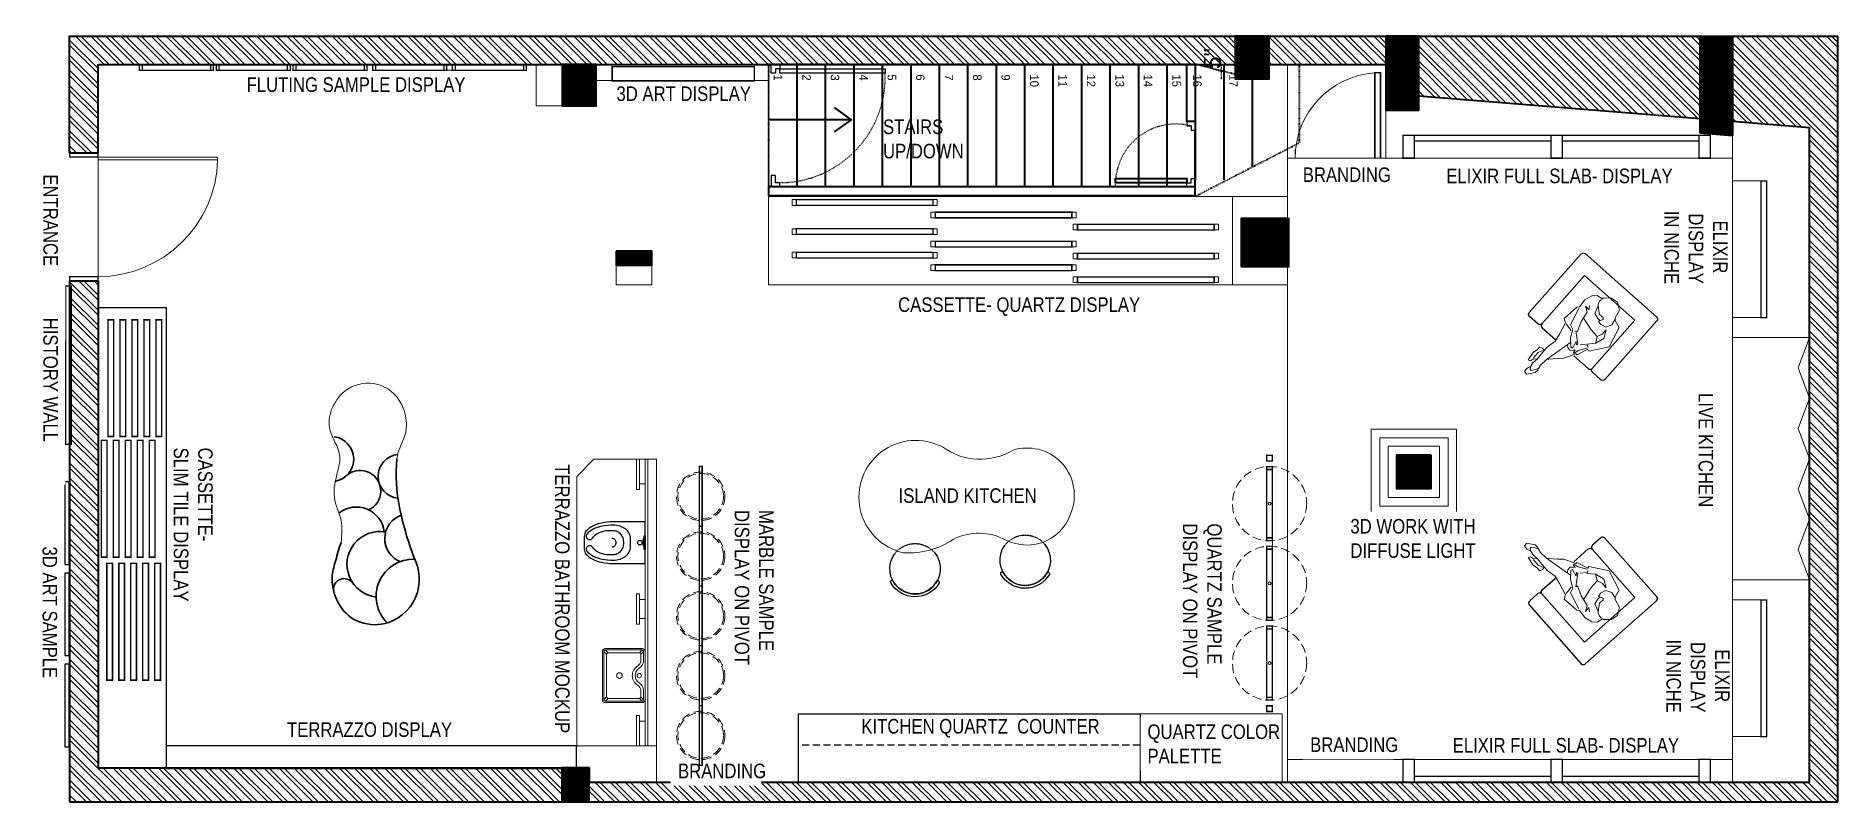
# Model space of a CAD drawing. Header units: inches. Extents: x -109431 to 29005, y -34715 to -1756.
# Drawn here: x -54620 to -53987, y -12996 to -12727 of the extents above; entities that cross this region are included whole.
import ezdxf

# ---------------------------------------------------------------- set-up
doc = ezdxf.new("R2010")
doc.units = ezdxf.units.IN
doc.header["$LTSCALE"] = 0.05
doc.header["$MEASUREMENT"] = 0
doc.header["$PDMODE"] = 3
doc.header["$PDSIZE"] = -4
for name, pattern in [('A2-XREF-115_FURN$0$HIDDEN', [0.375, 0.25, -0.125]), ('ACAD_ISO03W100', [30, 12, -18]), ('DASHED2', [0.375, 0.25, -0.125])]:
    doc.linetypes.add(name, pattern=pattern)
doc.layers.get('Defpoints').update_dxf_attribs({"linetype": 'DASHED2'})
for name, color, linetype, lineweight in [('A-PEOPLE', 12, 'Continuous', 20), ('FURNITURE', 1, 'Continuous', 18), ('hatch', 7, 'Continuous', 25), ('WALL', 7, 'Continuous', 35)]:
    doc.layers.add(name, color=color, linetype=linetype, lineweight=lineweight)
for name, color, linetype in [('Column', 6, 'Continuous'), ('Dim', 4, 'Continuous'), ('Door', 3, 'Continuous'), ('Furniture text & dimension', 7, 'Continuous'), ('T-furniture', 7, 'Continuous'), ('text', 4, 'Continuous')]:
    doc.layers.add(name, color=color, linetype=linetype)
doc.styles.add('4MMOF3-8', font='ARIALN.TTF', dxfattribs={"height": 5.12})
doc.styles.get("Standard").update_dxf_attribs({"font": 'stylu.ttf', "height": 6})
doc.dimstyles.new('STANDARD$0', dxfattribs={"dimscale": 0, "dimtxt": 4, "dimasz": 0.5, "dimexe": 0, "dimexo": 0, "dimgap": 0, "dimtad": 0, "dimzin": 0, "dimdsep": 46, "dimlunit": 4, "dimtxsty": 'Standard', "dimblk": 'ARCHTICK', "dimcen": 0.09375, "dimclrd": 256, "dimclre": 8, "dimclrt": 7, "dimadec": 0, "dimazin": 0, "dimtfac": 1, "dimtofl": 0, "dimtmove": 1, "dimatfit": 3, "dimldrblk": 'OBLIQUE', "dimfxl": 0.1875, "dimtolj": 1, "dimtzin": 0, "dimlwd": -1, "dimlwe": -1, "dimarcsym": 0})
pattern_1 = [(315, (-50218.136, 71535.8316), (2.65165043, 2.65165043), []), (315, (-50218.136, 71534.064), (2.65165043, 2.65165043), [])]
pattern_2 = [(315, (234.52663, -768.58549), (0.08838834765, 0.08838834765), [])]
pattern_3 = [(315, (-50218.13581, 71535.8316), (0.08838834765, 0.08838834765), [])]

msp = doc.modelspace()

# ---------------------------------------------------------------- texts
at = {"layer": 'Dim', "ltscale": 0.25, "char_height": 3, "attachment_point": 1, "rotation": 270}
for s, insert in [('1 ', (-54358.28638, -12740.91374)), ('2 ', (-54348.28638, -12740.91374)), ('3 ', (-54338.28638, -12740.91374)), ('4 ', (-54328.23035, -12740.91374)), ('5 ', (-54318.28638, -12740.91374)), ('6 ', (-54308.28638, -12740.91374)), ('7 ', (-54298.28638, -12740.91374)), ('8 ', (-54288.28638, -12740.91374)), ('9 ', (-54278.28638, -12740.91374)), ('10 ', (-54268.23035, -12740.91374)), ('11 ', (-54258.28638, -12740.91374)), ('12 ', (-54248.28638, -12740.91374)), ('13 ', (-54238.23035, -12740.91374)), ('14 ', (-54228.28638, -12740.91374)), ('15', (-54218.28638, -12740.91374)), ('16', (-54210.99769, -12740.91374)), ('17 ', (-54198.28638, -12740.91374))]:
    msp.add_mtext_dynamic_manual_height_columns(s, width=44, gutter_width=1, heights=[0], dxfattribs=dict(at, insert=insert))
at = {"layer": 'text', "ltscale": 50, "char_height": 5.12, "attachment_point": 4, "style": '4MMOF3-8'}
for s, insert in [('FLUTING SAMPLE DISPLAY', (-54546.51626, -12744.5594)), ('ELIXIR FULL SLAB- DISPLAY', (-54125.00489, -12776.62934)), ('CASSETTE- QUARTZ DISPLAY', (-54317.60322, -12822.50917)), ('ELIXIR FULL SLAB- DISPLAY', (-54122.75957, -12976.60567))]:
    msp.add_mtext_dynamic_manual_height_columns(s, width=127.679357, gutter_width=15.396, heights=[0], dxfattribs=dict(at, insert=insert))
for s, insert, width in [('3D ART DISPLAY', (-54416.55665, -12747.73379), 66.2810962), ('STAIRS\\PUP/DOWN', (-54322.90496, -12763.63159), 66.2810962), ('TERRAZZO DISPLAY', (-54532.32112, -12971.07624), 66.2810962), ('KITCHEN QUARTZ  COUNTER ', (-54330.51625, -12970.58861), 96.6573193)]:
    msp.add_mtext(s, dxfattribs=dict(at, insert=insert, width=width))
at = {"layer": 'text', "ltscale": 50, "char_height": 5.12, "attachment_point": 4, "rotation": 270, "style": '4MMOF3-8'}
for s, insert, width in [('\\pi43.54286;ELIXIR\\P\\pi39.38155; DISPLAY \\P\\pi40.12894;IN NICHE', (-54037.32413, -12748.71339), 105.1209635), ('LIVE KITCHEN', (-54033.85194, -12852.8702), 105.1209635), ('TERRAZZO BATHROOM MOCKUP', (-54435.62262, -12877.84204), 103.7020243), ('MARBLE SAMPLE\\PDISPLAY ON PIVOT', (-54368.21606, -12893.93228), 105.1209635), ('QUARTZ SAMPLE\\PDISPLAY ON PIVOT', (-54210.75651, -12898.63126), 105.1209635), ('3D ART SAMPLE', (-54615.67396, -12906.73669), 72.3298546), ('\\pi43.54286;ELIXIR\\P\\pi39.38155; DISPLAY \\P\\pi40.12894;IN NICHE', (-54036.61113, -12899.30226), 105.1209635)]:
    msp.add_mtext(s, dxfattribs=dict(at, insert=insert, width=width))
at = {"layer": 'text', "ltscale": 50, "insert": (-54565.30498, -12872.01553), "char_height": 5.12, "attachment_point": 4, "rotation": 270, "style": '4MMOF3-8'}
msp.add_mtext_dynamic_manual_height_columns('CASSETTE- \\PSLIM TILE DISPLAY', width=127.679357, gutter_width=15.396, heights=[0], dxfattribs=at)

# ---------------------------------------------------------------- blocks, each defined once
blk = doc.blocks.new('_ArchTick')
at = {"color": 0, "const_width": 0.15}
blk.add_lwpolyline([(-0.5, -0.5), (0.5, 0.5)], dxfattribs=at)
blk = doc.blocks.new('*D280')
at = {"layer": 'Defpoints', "color": 0, "ltscale": 0.25, "transparency": 16777216}
for p in [(-54203.99, -12737.47), (-54199.19, -12737.47), (-54199.19, -12742.47)]:
    blk.add_point(p, dxfattribs=at)
at = {"layer": 'Dim', "color": 8, "linetype": 'ACAD_ISO03W100', "ltscale": 0.25, "transparency": 16777216}
for p, q in [((-54203.81, -12737.47), (-54203.99, -12737.47)), ((-54203.81, -12742.47), (-54203.99, -12742.47))]:
    blk.add_line(p, q, dxfattribs=at)
at = {"layer": 'Dim', "linetype": 'ACAD_ISO03W100', "ltscale": 0.25, "transparency": 16777216}
for p, q in [((-54203.99, -12742.47), (-54203.99, -12737.47)), ((-54203.99, -12739.97), (-54207.12, -12739.03))]:
    blk.add_line(p, q, dxfattribs=at)
at = {"layer": 'Dim', "ltscale": 0.25, "transparency": 16777216, "xscale": 0.5, "yscale": 0.5, "zscale": 0.5}
for p, rotation in [((-54203.99, -12737.47), 90), ((-54203.99, -12742.47), 270)]:
    blk.add_blockref('_ArchTick', p, dxfattribs=dict(at, rotation=rotation))
at = {"layer": 'Dim', "color": 7, "ltscale": 0.25, "transparency": 16777216, "insert": (-54207.12, -12735.42), "char_height": 6, "attachment_point": 5, "rotation": 90}
blk.add_mtext('\\A1;5"', dxfattribs=at)
blk = doc.blocks.new('_OBLIQUE')
at = {"color": 0, "linetype": 'ByBlock'}
blk.add_line((-0.5, -0.5), (0.5, 0.5), dxfattribs=at)
blk = doc.blocks.new('HINDWARE VASCA BASIN')
at = {"ltscale": 10}
for points in [[(-8.5, -15), (8.5, -15, 0.414214), (9.5, -14), (9.5, -1, 0.414214), (8.5, 0), (-8.5, 0, 0.414214), (-9.5, -1), (-9.5, -14, 0.414214)], [(5.11, -0.5), (8.5, -0.5, -0.414214), (9, -1), (9, -14, -0.414214), (8.5, -14.5), (-8.5, -14.5, -0.414214), (-9, -14), (-9, -1, -0.414214), (-8.5, -0.5), (-5.11, -0.5, -0.233404), (-2.57, -2.05, 0.262849), (0, -3.5, 0.262849), (2.57, -2.05, -0.233404)]]:
    blk.add_lwpolyline(points, format="xyb", close=True, dxfattribs=at)
at = {"color": 9, "ltscale": 10}
for points in [[(-9, -1), (-8, -2)], [(-8.5, -0.5), (-7.5, -1.5)], [(8.5, -0.5), (7.5, -1.5)], [(9, -1), (8, -2)], [(-9, -14), (-8, -13)], [(-8.5, -14.5), (-7.5, -13.5)], [(8.5, -14.5), (7.5, -13.5)], [(9, -14), (8, -13)]]:
    blk.add_lwpolyline(points, dxfattribs=at)
blk.add_lwpolyline([(5.15, -1.5), (7.5, -1.5, -0.414214), (8, -2), (8, -13, -0.414214), (7.5, -13.5), (-7.5, -13.5, -0.414214), (-8, -13), (-8, -2, -0.414214), (-7.5, -1.5), (-5.15, -1.5, -0.227834), (-3.42, -2.58, 0.262027), (0, -4.5, 0.262027), (3.42, -2.58, -0.227834)], format="xyb", close=True, dxfattribs=at)
at = {"ltscale": 10}
for centre, radius in [((0, -2.05), 0.75), ((0, -9), 1)]:
    blk.add_circle(centre, radius, dxfattribs=at)
blk = doc.blocks.new('A$C26633AF0')
at = {"layer": 'T-furniture', "color": 11}
blk.add_lwpolyline([(0, 10.5, 0.049648), (0.42, 6.25, 0.06346), (1.49, 3.08, 0.103485), (3.38, 0.63, 0.178458), (5.1, 0), (9.9, 0, 0.178458), (11.62, 0.63, 0.103485), (13.51, 3.08, 0.06346), (14.58, 6.25, 0.049648), (15, 10.5), (15, 22), (0, 22)], format="xyb", close=True, dxfattribs=at)
at = {"layer": 'T-furniture', "color": 1, "ltscale": 2}
for points in [[(5.08, 21.72), (5.08, 22), (9.92, 22), (9.92, 21.72)], [(6.09, 21.44), (6.09, 21.71), (8.68, 21.71), (8.68, 21.44)]]:
    blk.add_lwpolyline(points, close=True, dxfattribs=at)
at = {"layer": 'T-furniture', "color": 1}
blk.add_lwpolyline([(10.58, 0.94, 0.103485), (12.37, 3.25, 0.06346), (13.41, 6.33, 0.049648), (13.82, 10.5, 0.075858), (13.45, 12.95, 0.086069), (12.45, 14.9, 0.105985), (10.85, 16.27, 0.126201), (9.13, 16.72), (5.87, 16.72, 0.126201), (4.15, 16.27, 0.105985), (2.55, 14.9, 0.086069), (1.55, 12.95, 0.075858), (1.18, 10.5, 0.049648), (1.59, 6.33, 0.06346), (2.63, 3.25, 0.103485), (4.42, 0.94, 0.097511), (4.88, 0.75, 0.09808), (5.38, 0.75, 0.098895), (5.84, 0.93, 0.099479), (6.19, 1.28, 0.099479), (6.37, 1.73, 0.098895), (6.37, 2.23, 0.09808), (6.18, 2.69, 0.097511), (5.83, 3.04, -0.102445), (4.35, 4.55, -0.077884), (3.41, 6.69, -0.065096), (3.05, 9.46, -0.024284), (3.1, 10.5, -0.115331), (3.42, 11.88, -0.103946), (4.39, 13.11, -0.091071), (5.78, 13.9, -0.083675), (7.5, 14.19, -0.083675), (9.22, 13.9, -0.091071), (10.61, 13.11, -0.103946), (11.58, 11.88, -0.115331), (11.9, 10.5, -0.024284), (11.95, 9.46, -0.065096), (11.59, 6.69, -0.077884), (10.65, 4.55, -0.102445), (9.17, 3.04, 0.097511), (8.82, 2.69, 0.09808), (8.63, 2.23, 0.098895), (8.63, 1.73, 0.099479), (8.81, 1.28, 0.099479), (9.16, 0.93, 0.098895), (9.62, 0.75, 0.09808), (10.12, 0.75, 0.097511)], format="xyb", close=True, dxfattribs=at)
blk.add_lwpolyline([(5.87, 10.04, -0.111064), (5.99, 10.58, -0.102841), (6.35, 11.05, -0.093011), (6.87, 11.35, -0.087082), (7.5, 11.47, -0.087082), (8.13, 11.35, -0.093011), (8.65, 11.05, -0.102841), (9.01, 10.58, -0.111064), (9.13, 10.04, -0.111064)], format="xyb", dxfattribs=at)
blk.add_circle((7.5, 20.12), 0.816, dxfattribs=at)
at = {"layer": 'T-furniture', "color": 1, "ltscale": 2}
blk.add_arc((7.39, 24.57), 3.39, 247.52123, 292.47877, dxfattribs=at)
blk = doc.blocks.new('A$7E7C19E2B201E1')
at = {"color": 11}
blk.add_lwpolyline([(-219, -370, 0.428876), (-236, -397, 0.57735), (245, -381, 0.536088), (227, -355, -0.615882)], format="xyb", close=True, dxfattribs=at)
at = {"color": 6}
blk.add_arc((0, -250), 250, 142.6792, 37.3208, dxfattribs=at)
at = {"color": 1, "linetype": 'ACAD_ISO03W100', "ltscale": 3}
blk.add_arc((0, -250), 250, 37.3028, 142.6972, dxfattribs=at)
blk = doc.blocks.new('A$C9f012d1b')
at = {"layer": 'A-PEOPLE', "color": 1, "lineweight": 0}
blk.add_lwpolyline([(736, 178), (755, 204), (786, 212), (795, 233), (715, 244), (669, 233), (639, 235), (631, 208), (637, 180), (597, 183), (509, 162), (437, 176), (326, 204), (305, 239), (156, 220), (137, 204), (59, 210), (-10, 187), (-44, 153), (-53, 99), (-65, 96), (-111, 42), (-120, -21), (-78, -82), (0, -99), (15, -116), (40, -183), (227, -232), (378, -120), (370, -103), (473, -63), (471, -51), (572, 4), (610, 46), (667, 101), (683, 113), (755, 119), (784, 115), (805, 109), (837, 111), (900, 159), (892, 191), (858, 191), (822, 178), (786, 183)], close=True, dxfattribs=at)
for points in [[(69, 145), (101, 122), (95, 168), (126, 122), (225, 105), (313, 71), (318, 86), (395, -5), (408, -2), (387, 23), (452, 6), (458, 23), (395, 80), (326, 115), (309, 157), (151, 197)], [(330, 193), (343, 120)], [(637, 180), (736, 178)], [(646, 193), (686, 210), (749, 210)], [(829, 174), (847, 164), (847, 151), (824, 132), (784, 111)], [(4, -108), (65, -120), (116, -91), (128, -40), (118, -7), (80, -30), (67, -19), (67, 25), (36, 65), (11, 94), (-19, 103), (-44, 101)], [(25, 82), (90, 61), (105, 14), (107, -11)], [(189, 107), (221, -11), (229, -91), (185, -110), (132, -110), (204, -145), (282, -122), (339, -68), (355, -91)], [(465, 56), (477, 40), (484, 12), (467, -9), (450, -21), (477, -26), (482, -34), (437, -45), (368, -91)], [(427, 54), (547, 82), (683, 113)], [(229, -91), (280, -118)], [(345, -74), (381, -23)]]:
    blk.add_lwpolyline(points, dxfattribs=at)

# ---------------------------------------------------------------- dimensions: what is measured, and where the dimension line sits
at = {"layer": 'Dim', "ltscale": 0.25}
dim = msp.add_linear_dim(base=(-54203.9933, -12737.46865), p1=(-54199.18828, -12742.46865), p2=(-54199.18828, -12737.46865), angle=270, dimstyle='STANDARD$0', override={"dimscale": 1, "dimfxlon": 1}, dxfattribs=at)
dim.commit()
dim.dimension.update_dxf_attribs({"geometry": '*D280', "text_midpoint": (-54207.12288, -12739.02977)})

# ---------------------------------------------------------------- hatches: boundary and pattern name
at = {"layer": 'Column', "ltscale": 0.25}
h = msp.add_hatch(dxfattribs=at)
h.set_pattern_fill('ANSI31', color=1, angle=270)
h.set_pattern_definition(pattern_3)
h.paths.add_polyline_path([(-54187.18828, -12742.46865), (-54187.18828, -12727.46865), (-54199.18828, -12727.46865), (-54199.18828, -12742.46865)])
h = msp.add_hatch(dxfattribs=at)
h.set_pattern_fill('ANSI31', color=1, angle=270)
h.set_pattern_definition(pattern_3)
h.paths.add_polyline_path([(-54134.68828, -12753.46865), (-54134.68828, -12727.46865), (-54146.18828, -12727.46865), (-54146.18828, -12753.46865)])
h = msp.add_hatch(dxfattribs=at)
h.set_pattern_fill('ANSI31', color=1, angle=270)
h.set_pattern_definition(pattern_3)
h.paths.add_polyline_path([(-54024.39199, -12762.35468), (-54024.39199, -12727.46865), (-54035.89199, -12727.46865), (-54035.89199, -12761.42818)])
h = msp.add_hatch(dxfattribs=at)
h.set_pattern_fill('ANSI31', color=1, angle=270)
h.set_pattern_definition(pattern_2)
h.paths.add_polyline_path([(-54423.68828, -12751.96865), (-54423.68828, -12737.46865), (-54435.68828, -12737.46865), (-54435.68828, -12751.96865)])
h = msp.add_hatch(dxfattribs=at)
h.set_pattern_fill('ANSI31', color=1, angle=270)
h.set_pattern_definition(pattern_2)
h.paths.add_polyline_path([(-54183.18831, -12808.46865), (-54183.18828, -12801.46865), (-54196.93828, -12801.46865), (-54196.93828, -12808.46865)])
h.paths.add_polyline_path([(-54180.43828, -12808.46865), (-54180.43828, -12801.46865), (-54183.18828, -12801.46865), (-54183.18831, -12808.46865)])
h.paths.add_polyline_path([(-54183.18828, -12801.46865), (-54180.43828, -12801.46865), (-54180.43828, -12791.46865), (-54196.93828, -12791.46865), (-54196.93828, -12801.46865)])
h = msp.add_hatch(dxfattribs=at)
h.set_pattern_fill('ANSI31', color=1, angle=270)
h.set_pattern_definition(pattern_2)
h.paths.add_polyline_path([(-54404.18828, -12807.96865), (-54404.18828, -12802.96865), (-54416.68828, -12802.96865), (-54416.68828, -12807.96865)])
h = msp.add_hatch(dxfattribs=at)
h.set_pattern_fill('ANSI31', color=1, angle=270)
h.set_pattern_definition(pattern_2)
h.paths.add_polyline_path([(-54134.69151, -12886.52993), (-54134.69151, -12874.52993), (-54142.39199, -12874.52993), (-54142.39199, -12886.52993)])
h.paths.add_polyline_path([(-54130.39199, -12886.52993), (-54130.39199, -12875.52993), (-54134.69151, -12875.52993), (-54134.69151, -12886.52993)])
h.paths.add_polyline_path([(-54130.39199, -12875.52993), (-54130.39199, -12874.52993), (-54134.69151, -12874.52993), (-54134.69151, -12875.52993)])
h = msp.add_hatch(dxfattribs=at)
h.set_pattern_fill('ANSI31', color=1, angle=270)
h.set_pattern_definition(pattern_2)
h.paths.add_polyline_path([(-54426.18871, -12996.46865), (-54426.18871, -12984.46865), (-54435.72223, -12984.46865), (-54435.72223, -12996.46865)])
at = {"layer": 'hatch', "ltscale": 0.25}
h = msp.add_hatch(dxfattribs=at)
h.set_pattern_fill('ANSI32', color=8, scale=10, angle=270)
h.set_pattern_definition(pattern_1)
h.paths.add_polyline_path([(-54435.68828, -12737.46865), (-54435.68828, -12727.46865), (-54608.68828, -12727.46865), (-54608.68828, -12768.46865), (-54598.68828, -12768.46865), (-54598.68828, -12737.46865)])
h = msp.add_hatch(dxfattribs=at)
h.set_pattern_fill('ANSI32', color=8, scale=10, angle=270)
h.set_pattern_definition(pattern_1)
h.paths.add_polyline_path([(-54423.68828, -12737.46865), (-54423.68828, -12727.46865), (-54435.68828, -12727.46865), (-54435.68828, -12737.46865)])
h = msp.add_hatch(dxfattribs=at)
h.set_pattern_fill('ANSI32', color=8, scale=10, angle=270)
h.set_pattern_definition(pattern_1)
h.paths.add_polyline_path([(-53997.39199, -12759.52993), (-53997.39199, -12989.52993), (-54426.18871, -12989.46865), (-54426.18871, -12996.46865), (-53987.39199, -12996.46865), (-53987.39199, -12727.46865), (-54170.16953, -12727.46865), (-54170.16953, -12737.46865), (-54146.18828, -12737.46865), (-54134.68828, -12737.46865), (-54134.68828, -12748.46865), (-54035.89199, -12756.42818), (-54024.39199, -12757.35468)])
h.paths.add_polyline_path([(-54024.80643, -12756.32398), (-54024.80643, -12763.41538), (-54016.56359, -12763.41538), (-54016.56359, -12756.32398)], flags=24)
h = msp.add_hatch(dxfattribs=at)
h.set_pattern_fill('ANSI32', color=8, scale=10, angle=270)
h.set_pattern_definition(pattern_1)
h.paths.add_polyline_path([(-54227.47822, -12737.46865), (-54227.47822, -12727.46865), (-54363.18828, -12727.46865), (-54404.68828, -12727.46865), (-54423.68828, -12727.46865), (-54423.68828, -12737.46865), (-54404.68828, -12737.46865), (-54363.18828, -12737.46865)])
h = msp.add_hatch(dxfattribs=at)
h.set_pattern_fill('ANSI32', color=8, scale=10, angle=270)
h.set_pattern_definition(pattern_1)
h.paths.add_polyline_path([(-54187.18828, -12742.46865), (-54187.18828, -12737.46865), (-54170.16953, -12737.46865), (-54170.16953, -12727.46865), (-54227.47822, -12727.46865), (-54227.47822, -12737.46865), (-54213.18828, -12737.46865), (-54199.18828, -12737.46865), (-54199.18828, -12742.46865)])
h = msp.add_hatch(dxfattribs=at)
h.set_pattern_fill('ANSI32', color=8, scale=10, angle=270)
h.set_pattern_definition(pattern_1)
h.paths.add_polyline_path([(-54435.72223, -12996.46865), (-54435.72223, -12984.46865), (-54598.68828, -12984.46865), (-54598.68828, -12813.46865), (-54608.68828, -12813.46865), (-54608.68828, -12996.46865)])

# ---------------------------------------------------------------- linework, layer by layer
at = {"color": 11}
for points in [[(-54051.04217, -12827.47146), (-54069.31748, -12848.09939, -0.414213562), (-54070.70688, -12848.18341), (-54073.65373, -12845.57265, -0.414213562), (-54073.73775, -12844.18325), (-54058.72589, -12827.23888), (-54076.42155, -12811.56142), (-54091.43341, -12828.50579, -0.414213562), (-54092.82281, -12828.58981), (-54095.76966, -12825.97905, -0.414213562), (-54095.85368, -12824.58965), (-54077.57837, -12803.96172, -0.414213562), (-54076.18897, -12803.8777), (-54051.12619, -12826.08205, -0.414213562)], [(-54051.04217, -12924.40661), (-54069.31748, -12903.77868, 0.414213562), (-54070.70688, -12903.69466), (-54073.65373, -12906.30542, 0.414213562), (-54073.73775, -12907.69482), (-54058.72589, -12924.63919), (-54076.42155, -12940.31666), (-54091.43341, -12923.37228, 0.414213562), (-54092.82281, -12923.28826), (-54095.76966, -12925.89902, 0.414213562), (-54095.85368, -12927.28842), (-54077.57837, -12947.91635, 0.414213562), (-54076.18897, -12948.00037), (-54051.12619, -12925.79602, 0.414213562)]]:
    msp.add_lwpolyline(points, format="xyb", close=True, dxfattribs=at)
at = {"color": 6}
for points in [[(-54080.1826, -12839.7884), (-54075.12715, -12844.26727, 0.414213562), (-54073.73775, -12844.18325), (-54058.72589, -12827.23888), (-54076.40697, -12811.57433), (-54091.41884, -12828.5187, 0.414213562), (-54091.33481, -12829.9081), (-54086.6572, -12834.05223)], [(-54080.1826, -12912.08967), (-54075.12715, -12907.6108, -0.414213562), (-54073.73775, -12907.69482), (-54058.72589, -12924.63919), (-54076.40697, -12940.30374), (-54091.41884, -12923.35937, -0.414213562), (-54091.33481, -12921.96997), (-54086.6572, -12917.82584)]]:
    msp.add_lwpolyline(points, format="xyb", dxfattribs=at)
at = {"color": 244, "lineweight": 30, "ltscale": 50, "true_color": 0x991b1e}
for centre, radius, start, end in [((-54516.83306, -12876.0558), 7.9465, 280.90039772, 81.90428503), ((-54492.57657, -12882.08732), 7.74125, 95.76788184, 264.32778076), ((-54435.5709, -12881.39239), 58.35224, 174.7125367, 191.52986751), ((-54506.64742, -12887.29034), 7.25568, 294.50387223, 127.97352409), ((-54507.97699, -12902.78407), 9.89371, 6.92579636, 128.02881407), ((-54489.30411, -12903.98417), 8.69852, 109.24907711, 249.62967375), ((-54389.62458, -12872.68841), 105.11319, 191.17263727, 201.85793881), ((-54499.71003, -12913.02574), 11.53989, 79.90649738, 263.5789485), ((-54444.76237, -12929.48993), 72.66532, 160.57748444, 165.74235117), ((-54487.05128, -12920.80958), 29.60893, 161.86525537, 172.40765028), ((-54487.97803, -12924.23518), 13.02511, 87.54446928, 225.66581787), ((-54501.80306, -12918.28073), 15.98454, 275.45789924, 23.82938787), ((-54499.61152, -12918.33924), 16.8509, 175.09195414, 231.91624339), ((-54512.22782, -12921.77568), 3.73294, 35.29785122, 188.70555626), ((-54501.14994, -12917.90452), 16.31136, 237.11874732, 273.04774605)]:
    msp.add_arc(centre, radius, start, end, dxfattribs=at)
at = {"layer": 'Door', "ltscale": 0.25}
for points in [[(-54362.17979, -12740.46865), (-54362.17979, -12737.46865), (-54359.17979, -12737.46865), (-54359.17979, -12738.96865), (-54360.67979, -12738.96865), (-54360.67979, -12740.46865)], [(-54322.17979, -12738.96865), (-54322.17979, -12740.46865), (-54359.17979, -12740.46865), (-54359.17979, -12738.96865)], [(-54213.18828, -12760.46865), (-54213.18828, -12757.46865), (-54216.18828, -12757.46865), (-54216.18828, -12758.96865), (-54214.68828, -12758.96865), (-54214.68828, -12760.46865)], [(-54362.17979, -12776.46865), (-54362.17979, -12780.46865), (-54359.17979, -12780.46865), (-54359.17979, -12778.96865), (-54360.67979, -12778.96865), (-54360.67979, -12776.46865)], [(-54213.18828, -12777.46865), (-54213.18828, -12780.46865), (-54216.18828, -12780.46865), (-54216.18828, -12778.96865), (-54214.68828, -12778.96865), (-54214.68828, -12777.46865)]]:
    msp.add_lwpolyline(points, close=True, dxfattribs=at)
at = {"layer": 'Door', "linetype": 'ACAD_ISO03W100', "ltscale": 0.25}
for centre, radius, start, end in [((-54359.23901, -12741.86118), 37.10751, 270.09143649, 2.92343502), ((-54219.9718, -12779.67852), 21.33126, 75.65918756, 182.12277669)]:
    msp.add_arc(centre, radius, start, end, dxfattribs=at)
at = {"layer": 'FURNITURE', "ltscale": 50}
for p, q in [((-54598.68828, -12737.46865), (-54435.68828, -12737.46865)), ((-54363.13183, -12814.80091), (-54363.18828, -12737.46865)), ((-54180.75303, -12770.35462), (-54180.75303, -12737.46865)), ((-54474.18828, -12739.46865), (-54476.18828, -12739.46865)), ((-54146.18828, -12753.46865), (-54146.18828, -12770.35462)), ((-54024.42517, -12989.52607), (-54024.42517, -12762.352)), ((-54178.10979, -12770.35462), (-54178.10979, -12767.35462)), ((-54598.68828, -12769.96865), (-54556.68828, -12769.96865)), ((-54598.68828, -12769.96865), (-54598.68828, -12811.96865)), ((-54556.68828, -12770.96865), (-54598.68828, -12770.96865)), ((-54556.68828, -12769.96865), (-54556.68828, -12770.96865)), ((-54148.10979, -12770.35462), (-54180.75303, -12770.35462)), ((-54180.75303, -12770.35462), (-54180.75303, -12783.80091)), ((-54024.42517, -12770.35462), (-54148.10979, -12770.35462)), ((-54032.25125, -12770.35462), (-54024.42517, -12770.35462)), ((-54012.40959, -12778.3529), (-54024.42517, -12778.35462)), ((-54012.40959, -12826.3529), (-54012.40959, -12778.3529)), ((-54200.13183, -12783.80091), (-54180.75303, -12783.80091)), ((-54200.13183, -12814.80091), (-54180.75303, -12814.80091)), ((-54012.40959, -12826.3529), (-54024.41831, -12826.35462)), ((-54024.40959, -12833.39768), (-53997.39299, -12833.39768)), ((-53997.39299, -12833.39768), (-54001.39287, -12844.03132)), ((-53997.39299, -12833.39768), (-53997.39199, -12918.46645)), ((-53997.39299, -12854.66497), (-54001.39287, -12844.03132)), ((-53997.39299, -12854.66497), (-54001.39287, -12865.29861)), ((-53997.39299, -12875.93226), (-54001.39287, -12865.29861)), ((-54430.51061, -12882.10627), (-54424.51061, -12876.10627)), ((-54405.51061, -12876.10627), (-54424.51061, -12876.10627)), ((-54409.51061, -12886.76627), (-54409.51061, -12876.10627)), ((-54408.51061, -12876.10627), (-54408.51061, -12886.76627)), ((-54406.51061, -12876.10627), (-54406.51061, -12976.7425)), ((-53997.39249, -12875.93207), (-54001.39236, -12886.56571)), ((-54430.51061, -12882.10627), (-54430.51061, -12970.7425)), ((-54430.51061, -12882.10627), (-54430.51061, -12970.7425)), ((-54409.51061, -12886.76627), (-54408.51061, -12886.76627)), ((-54408.51061, -12884.76627), (-54406.51061, -12884.76627)), ((-54406.51061, -12885.4025), (-54406.51061, -12925.4025)), ((-53997.39249, -12897.19935), (-54001.39236, -12886.56571)), ((-53997.39249, -12897.19935), (-54001.39236, -12907.833)), ((-54186.08538, -12904.69678), (-54186.08538, -12906.69678)), ((-53997.39249, -12918.46664), (-54001.39236, -12907.833)), ((-54024.40858, -12918.46645), (-53997.39199, -12918.46645)), ((-54024.40858, -12918.46645), (-54012.40858, -12918.46645)), ((-54409.51061, -12923.4025), (-54409.51061, -12934.0825)), ((-54409.51061, -12923.4025), (-54408.51061, -12923.4025)), ((-54408.51061, -12934.0825), (-54408.51061, -12923.4025)), ((-54408.51061, -12925.4025), (-54406.51061, -12925.4025)), ((-54012.40858, -12925.51123), (-54024.4173, -12925.50951)), ((-54012.40858, -12925.51123), (-54012.40858, -12973.51123)), ((-54409.51061, -12934.0825), (-54408.51061, -12934.0825)), ((-54408.51061, -12932.0825), (-54406.51061, -12932.0825)), ((-54430.51061, -12970.7425), (-54430.51061, -12977.10627)), ((-54409.51061, -12966.0825), (-54408.51061, -12966.0825)), ((-54409.51061, -12966.0825), (-54409.51061, -12976.7425)), ((-54408.51061, -12976.7425), (-54408.51061, -12966.0825)), ((-54408.51061, -12968.0825), (-54406.51061, -12968.0825)), ((-54430.68828, -12976.7425), (-54402.51061, -12976.7425)), ((-54424.51061, -12976.7425), (-54405.51061, -12976.7425)), ((-54406.51061, -12976.7425), (-54408.51061, -12976.7425)), ((-54402.51061, -12976.7425), (-54402.51243, -12989.47203)), ((-54012.40858, -12973.51123), (-54024.42416, -12973.50951)), ((-54032.25196, -12981.50951), (-54024.42517, -12981.50951)), ((-54012.40858, -12989.52779), (-54012.40858, -12989.52993))]:
    msp.add_line(p, q, dxfattribs=at)
at = {"layer": 'FURNITURE', "ltscale": 50, "const_width": 0.5}
for points in [[(-54583.17797, -12739.46865), (-54584.17797, -12739.46865), (-54584.17797, -12737.46865), (-54583.17797, -12737.46865), (-54583.17797, -12739.46865)], [(-54559.17797, -12739.46865), (-54558.17797, -12739.46865), (-54558.17797, -12737.46865), (-54559.17797, -12737.46865), (-54559.17797, -12739.46865)], [(-54556.18313, -12739.46865), (-54557.18313, -12739.46865), (-54557.18313, -12737.46865), (-54556.18313, -12737.46865), (-54556.18313, -12739.46865)], [(-54532.18313, -12739.46865), (-54531.18313, -12739.46865), (-54531.18313, -12737.46865), (-54532.18313, -12737.46865), (-54532.18313, -12739.46865)], [(-54529.18828, -12739.46865), (-54530.18828, -12739.46865), (-54530.18828, -12737.46865), (-54529.18828, -12737.46865), (-54529.18828, -12739.46865)], [(-54505.18828, -12739.46865), (-54504.18828, -12739.46865), (-54504.18828, -12737.46865), (-54505.18828, -12737.46865), (-54505.18828, -12739.46865)], [(-54501.18828, -12739.46865), (-54502.18828, -12739.46865), (-54502.18828, -12737.46865), (-54501.18828, -12737.46865), (-54501.18828, -12739.46865)], [(-54477.18828, -12739.46865), (-54476.18828, -12739.46865), (-54476.18828, -12737.46865), (-54477.18828, -12737.46865), (-54477.18828, -12739.46865)], [(-54473.18828, -12739.46865), (-54474.18828, -12739.46865), (-54474.18828, -12737.46865), (-54473.18828, -12737.46865), (-54473.18828, -12739.46865)], [(-54449.18828, -12739.46865), (-54448.18828, -12739.46865), (-54448.18828, -12737.46865), (-54449.18828, -12737.46865), (-54449.18828, -12739.46865)], [(-54368.08709, -12743.21054), (-54368.08709, -12738.21054), (-54418.08709, -12738.21054), (-54418.08709, -12743.21054), (-54368.08709, -12743.21054)], [(-54148.10979, -12770.35462), (-54148.10979, -12740.35462), (-54150.10979, -12740.35462), (-54150.10979, -12770.35462)], [(-54136.25125, -12762.35462), (-54140.25125, -12762.35462), (-54140.25125, -12770.35462), (-54136.25125, -12770.35462), (-54136.25125, -12762.35462)], [(-54088.25125, -12762.35462), (-54136.25125, -12762.35462), (-54136.25125, -12764.35462), (-54088.25125, -12764.35462), (-54088.25125, -12762.35462)], [(-54084.25125, -12762.35462), (-54088.25125, -12762.35462), (-54088.25125, -12770.35462), (-54084.25125, -12770.35462), (-54084.25125, -12762.35462)], [(-54088.25125, -12762.35462), (-54084.25125, -12762.35462), (-54084.25125, -12770.35462), (-54088.25125, -12770.35462), (-54088.25125, -12762.35462)], [(-54036.25125, -12762.35462), (-54084.25125, -12762.35462), (-54084.25125, -12764.35462), (-54036.25125, -12764.35462), (-54036.25125, -12762.35462)], [(-54036.25125, -12762.35462), (-54032.25125, -12762.35462), (-54032.25125, -12770.35462), (-54036.25125, -12770.35462), (-54036.25125, -12762.35462)], [(-54598.68828, -12769.96865), (-54608.68828, -12769.96865), (-54608.68828, -12768.46865), (-54598.68828, -12768.46865), (-54598.68828, -12769.96865)], [(-54012.40959, -12778.3529), (-54012.40959, -12826.3529), (-54014.40959, -12826.3529), (-54014.40959, -12778.3529), (-54012.40959, -12778.3529)], [(-54305.36515, -12786.92431), (-54305.36515, -12784.92431), (-54353.36515, -12784.92431), (-54353.36515, -12786.92431), (-54305.36515, -12786.92431)], [(-54305.36515, -12797.13688), (-54305.36515, -12795.13688), (-54353.36515, -12795.13688), (-54353.36515, -12797.13688), (-54305.36515, -12797.13688)], [(-54256.57072, -12791.31647), (-54256.57072, -12789.31647), (-54304.57072, -12789.31647), (-54304.57072, -12791.31647), (-54256.57072, -12791.31647)], [(-54206.56428, -12795.55714), (-54206.56428, -12793.55714), (-54254.56428, -12793.55714), (-54254.56428, -12795.55714), (-54206.56428, -12795.55714)], [(-54256.57072, -12801.52904), (-54256.57072, -12799.52904), (-54304.57072, -12799.52904), (-54304.57072, -12801.52904), (-54256.57072, -12801.52904)], [(-54305.36515, -12805.44245), (-54305.36515, -12803.44245), (-54353.36515, -12803.44245), (-54353.36515, -12805.44245), (-54305.36515, -12805.44245)], [(-54256.57072, -12809.83461), (-54256.57072, -12807.83461), (-54304.57072, -12807.83461), (-54304.57072, -12809.83461), (-54256.57072, -12809.83461)], [(-54206.56428, -12805.76971), (-54206.56428, -12803.76971), (-54254.56428, -12803.76971), (-54254.56428, -12805.76971), (-54206.56428, -12805.76971)], [(-54598.68828, -12813.46865), (-54608.68828, -12813.46865), (-54608.68828, -12811.96865), (-54598.68828, -12811.96865), (-54598.68828, -12813.46865)], [(-54206.56428, -12814.07528), (-54206.56428, -12812.07528), (-54254.56428, -12812.07528), (-54254.56428, -12814.07528), (-54206.56428, -12814.07528)], [(-54593.18627, -12827.129), (-54595.18627, -12827.129), (-54595.18627, -12868.129), (-54593.18627, -12868.129), (-54593.18627, -12827.129)], [(-54588.97287, -12827.129), (-54590.97287, -12827.129), (-54590.97287, -12868.129), (-54588.97287, -12868.129), (-54588.97287, -12827.129)], [(-54584.75948, -12827.129), (-54586.75948, -12827.129), (-54586.75948, -12868.129), (-54584.75948, -12868.129), (-54584.75948, -12827.129)], [(-54580.54608, -12827.129), (-54582.54608, -12827.129), (-54582.54608, -12868.129), (-54580.54608, -12868.129), (-54580.54608, -12827.129)], [(-54576.33269, -12827.129), (-54578.33269, -12827.129), (-54578.33269, -12868.129), (-54576.33269, -12868.129), (-54576.33269, -12827.129)], [(-54595.57671, -12869.49666), (-54597.57671, -12869.49666), (-54597.57671, -12910.49666), (-54595.57671, -12910.49666), (-54595.57671, -12869.49666)], [(-54591.36332, -12869.49666), (-54593.36332, -12869.49666), (-54593.36332, -12910.49666), (-54591.36332, -12910.49666), (-54591.36332, -12869.49666)], [(-54587.14992, -12869.49666), (-54589.14992, -12869.49666), (-54589.14992, -12910.49666), (-54587.14992, -12910.49666), (-54587.14992, -12869.49666)], [(-54582.93653, -12869.49666), (-54584.93653, -12869.49666), (-54584.93653, -12910.49666), (-54582.93653, -12910.49666), (-54582.93653, -12869.49666)], [(-54578.72313, -12869.49666), (-54580.72313, -12869.49666), (-54580.72313, -12910.49666), (-54578.72313, -12910.49666), (-54578.72313, -12869.49666)], [(-54186.08538, -12874.69678), (-54186.08538, -12876.69678), (-54188.08538, -12876.69678), (-54188.08538, -12874.69678), (-54186.08538, -12874.69678)], [(-54186.08538, -12879.69678), (-54186.08538, -12878.69678), (-54188.08538, -12878.69678), (-54188.08538, -12879.69678), (-54186.08538, -12879.69678)], [(-54186.08538, -12903.69678), (-54186.08538, -12904.69678), (-54188.08538, -12904.69678), (-54188.08538, -12903.69678), (-54186.08538, -12903.69678)], [(-54186.08538, -12907.69678), (-54186.08538, -12906.69678), (-54188.08538, -12906.69678), (-54188.08538, -12907.69678), (-54186.08538, -12907.69678)], [(-54593.63114, -12912.68832), (-54595.63114, -12912.68832), (-54595.63114, -12953.68832), (-54593.63114, -12953.68832), (-54593.63114, -12912.68832)], [(-54589.41775, -12912.68832), (-54591.41775, -12912.68832), (-54591.41775, -12953.68832), (-54589.41775, -12953.68832), (-54589.41775, -12912.68832)], [(-54585.20435, -12912.68832), (-54587.20435, -12912.68832), (-54587.20435, -12953.68832), (-54585.20435, -12953.68832), (-54585.20435, -12912.68832)], [(-54580.99096, -12912.68832), (-54582.99096, -12912.68832), (-54582.99096, -12953.68832), (-54580.99096, -12953.68832), (-54580.99096, -12912.68832)], [(-54576.77756, -12912.68832), (-54578.77756, -12912.68832), (-54578.77756, -12953.68832), (-54576.77756, -12953.68832), (-54576.77756, -12912.68832)], [(-54012.40858, -12973.51123), (-54012.40858, -12925.51123), (-54014.40858, -12925.51123), (-54014.40858, -12973.51123), (-54012.40858, -12973.51123)], [(-54186.08538, -12931.69678), (-54186.08538, -12932.69678), (-54188.08538, -12932.69678), (-54188.08538, -12931.69678), (-54186.08538, -12931.69678)], [(-54186.08538, -12935.69678), (-54186.08538, -12934.69678), (-54188.08538, -12934.69678), (-54188.08538, -12935.69678), (-54186.08538, -12935.69678)], [(-54186.08538, -12959.69678), (-54186.08538, -12960.69678), (-54188.08538, -12960.69678), (-54188.08538, -12959.69678), (-54186.08538, -12959.69678)], [(-54186.08538, -12964.69678), (-54186.08538, -12962.69678), (-54188.08538, -12962.69678), (-54188.08538, -12964.69678), (-54186.08538, -12964.69678)], [(-54574.68828, -12976.7425), (-54574.68828, -12984.7425), (-54430.68828, -12984.7425), (-54430.68828, -12976.7425), (-54574.68828, -12976.7425)], [(-54136.25196, -12989.50951), (-54140.25196, -12989.50951), (-54140.25196, -12981.50951), (-54136.25196, -12981.50951), (-54136.25196, -12989.50951)], [(-54084.25196, -12989.50951), (-54088.25196, -12989.50951), (-54088.25196, -12981.50951), (-54084.25196, -12981.50951), (-54084.25196, -12989.50951)], [(-54088.25196, -12989.50951), (-54084.25196, -12989.50951), (-54084.25196, -12981.50951), (-54088.25196, -12981.50951), (-54088.25196, -12989.50951)], [(-54036.25196, -12989.50951), (-54032.25196, -12989.50951), (-54032.25196, -12981.50951), (-54036.25196, -12981.50951), (-54036.25196, -12989.50951)], [(-54088.25196, -12989.50951), (-54136.25196, -12989.50951), (-54136.25196, -12987.50951), (-54088.25196, -12987.50951), (-54088.25196, -12989.50951)], [(-54036.25196, -12989.50951), (-54084.25196, -12989.50951), (-54084.25196, -12987.50951), (-54036.25196, -12987.50951), (-54036.25196, -12989.50951)]]:
    msp.add_lwpolyline(points, dxfattribs=at)
for points in [[(-54583.17797, -12739.46865), (-54559.17797, -12739.46865), (-54559.17797, -12737.46865), (-54583.17797, -12737.46865)], [(-54556.18313, -12739.46865), (-54532.18313, -12739.46865), (-54532.18313, -12737.46865), (-54556.18313, -12737.46865)], [(-54529.18828, -12739.46865), (-54505.18828, -12739.46865), (-54505.18828, -12737.46865), (-54529.18828, -12737.46865)], [(-54477.18828, -12739.46865), (-54501.18828, -12739.46865), (-54501.18828, -12737.46865), (-54477.18828, -12737.46865)], [(-54449.18828, -12739.46865), (-54473.18828, -12739.46865), (-54473.18828, -12737.46865), (-54449.18828, -12737.46865)], [(-54574.68828, -12984.46865), (-54574.68828, -12822.90806), (-54598.68828, -12822.90806), (-54598.68828, -12984.46865)], [(-54387.46449, -12878.61366), (-54387.46449, -12899.61366), (-54386.46449, -12899.61366), (-54386.46449, -12878.61366)], [(-54186.08538, -12879.69678), (-54186.08538, -12903.69678), (-54188.08538, -12903.69678), (-54188.08538, -12879.69678)], [(-54387.46449, -12920.61366), (-54387.46449, -12899.61366), (-54386.46449, -12899.61366), (-54386.46449, -12920.61366)], [(-54186.08538, -12907.69678), (-54186.08538, -12931.69678), (-54188.08538, -12931.69678), (-54188.08538, -12907.69678)], [(-54387.46449, -12941.61366), (-54387.46449, -12920.61366), (-54386.46449, -12920.61366), (-54386.46449, -12941.61366)], [(-54186.08538, -12959.69678), (-54186.08538, -12935.69678), (-54188.08538, -12935.69678), (-54188.08538, -12959.69678)], [(-54387.46449, -12962.61366), (-54387.46449, -12941.61366), (-54386.46449, -12941.61366), (-54386.46449, -12962.61366)]]:
    msp.add_lwpolyline(points, close=True, dxfattribs=at)
at = {"layer": 'FURNITURE', "ltscale": 50}
for points in [[(-54423.68828, -12751.96865), (-54444.77144, -12751.96865), (-54444.77144, -12737.46865), (-54423.68828, -12737.46865)], [(-54363.18828, -12737.46865), (-54423.68828, -12737.46865), (-54423.68828, -12743.1177), (-54363.18828, -12743.1177)], [(-54363.13183, -12783.80091), (-54200.13183, -12783.80091), (-54200.13183, -12814.80091), (-54363.13183, -12814.80091)], [(-54353.36515, -12786.92431), (-54354.86515, -12786.92431), (-54354.86515, -12784.92431), (-54353.36515, -12784.92431)], [(-54305.36515, -12786.92431), (-54303.86515, -12786.92431), (-54303.86515, -12784.92431), (-54305.36515, -12784.92431)], [(-54304.57072, -12791.31647), (-54306.07072, -12791.31647), (-54306.07072, -12789.31647), (-54304.57072, -12789.31647)], [(-54256.57072, -12791.31647), (-54255.07072, -12791.31647), (-54255.07072, -12789.31647), (-54256.57072, -12789.31647)], [(-54254.56428, -12795.55714), (-54256.06428, -12795.55714), (-54256.06428, -12793.55714), (-54254.56428, -12793.55714)], [(-54206.56428, -12795.55714), (-54205.06428, -12795.55714), (-54205.06428, -12793.55714), (-54206.56428, -12793.55714)], [(-54353.36515, -12797.13688), (-54354.86515, -12797.13688), (-54354.86515, -12795.13688), (-54353.36515, -12795.13688)], [(-54304.57072, -12801.52904), (-54306.07072, -12801.52904), (-54306.07072, -12799.52904), (-54304.57072, -12799.52904)], [(-54305.36515, -12797.13688), (-54303.86515, -12797.13688), (-54303.86515, -12795.13688), (-54305.36515, -12795.13688)], [(-54256.57072, -12801.52904), (-54255.07072, -12801.52904), (-54255.07072, -12799.52904), (-54256.57072, -12799.52904)], [(-54416.68828, -12802.96865), (-54404.18828, -12802.96865), (-54404.18828, -12814.80091), (-54416.68828, -12814.80091)], [(-54353.36515, -12805.34945), (-54354.86515, -12805.34945), (-54354.86515, -12803.34945), (-54353.36515, -12803.34945)], [(-54305.36515, -12805.44245), (-54303.86515, -12805.44245), (-54303.86515, -12803.44245), (-54305.36515, -12803.44245)], [(-54254.56428, -12805.76971), (-54256.06428, -12805.76971), (-54256.06428, -12803.76971), (-54254.56428, -12803.76971)], [(-54206.56428, -12805.76971), (-54205.06428, -12805.76971), (-54205.06428, -12803.76971), (-54206.56428, -12803.76971)], [(-54304.57072, -12809.83461), (-54306.07072, -12809.83461), (-54306.07072, -12807.83461), (-54304.57072, -12807.83461)], [(-54256.57072, -12809.83461), (-54255.07072, -12809.83461), (-54255.07072, -12807.83461), (-54256.57072, -12807.83461)], [(-54254.56428, -12814.07528), (-54256.06428, -12814.07528), (-54256.06428, -12812.07528), (-54254.56428, -12812.07528)], [(-54206.56428, -12814.07528), (-54205.06428, -12814.07528), (-54205.06428, -12812.07528), (-54206.56428, -12812.07528)], [(-54151.39199, -12865.52993), (-54121.39199, -12865.52993), (-54121.39199, -12895.52993), (-54151.39199, -12895.52993)], [(-54148.39199, -12868.52993), (-54124.39199, -12868.52993), (-54124.39199, -12892.52993), (-54148.39199, -12892.52993)], [(-54402.51061, -12876.10627), (-54402.51061, -12976.7425), (-54405.51061, -12976.7425), (-54405.51061, -12876.10627)], [(-54145.39199, -12871.52993), (-54127.39199, -12871.52993), (-54127.39199, -12889.52993), (-54145.39199, -12889.52993)], [(-54142.39199, -12874.52993), (-54130.39199, -12874.52993), (-54130.39199, -12886.52993), (-54142.39199, -12886.52993)]]:
    msp.add_lwpolyline(points, close=True, dxfattribs=at)
for points in [[(-54405.51061, -12876.10627), (-54405.51061, -12976.7425)], [(-54402.51061, -12880.7425), (-54402.51061, -12976.7425)]]:
    msp.add_lwpolyline(points, dxfattribs=at)
at = {"layer": 'FURNITURE', "color": 252, "linetype": 'A2-XREF-115_FURN$0$HIDDEN', "ltscale": 250, "true_color": 0x939598}
for centre, radius in [((-54386.96449, -12889.11366), 8.5), ((-54386.96449, -12889.11366), 8), ((-54187.08538, -12891.69678), 13.0384), ((-54386.96449, -12910.11366), 8.5), ((-54386.96449, -12910.11366), 8), ((-54187.08538, -12919.69678), 13.0384), ((-54386.96449, -12931.11366), 8.5), ((-54386.96449, -12931.11366), 8), ((-54187.08538, -12947.69678), 13.0384), ((-54386.96449, -12952.11366), 8.5), ((-54386.96449, -12952.11366), 8)]:
    msp.add_circle(centre, radius, dxfattribs=at)
at = {"layer": 'FURNITURE', "ltscale": 50}
for centre in [(-54187.08538, -12891.69678), (-54187.08538, -12919.69678), (-54187.08538, -12947.69678)]:
    msp.add_circle(centre, 0.5, dxfattribs=at)
for centre, radius, start, end in [((-54148.10979, -12770.35462), 30, 93.82255373, 180), ((-54598.6968, -12769.94772), 42.02093, 270.0116194, 358.60782621), ((-54311.42759, -12889.42795), 19.96251, 62.0016632, 257.7526118), ((-54288.78707, -12853.4017), 22.68561, 234.20284468, 300.65451919), ((-54272.23177, -12888.68125), 16.53465, 342.5386809, 107.56085066), ((-54272.36815, -12889.90432), 16.34244, 242.68511671, 346.77644014), ((-54289.23093, -12922.01092), 19.92378, 61.96774634, 116.99031906), ((-54313.78578, -12881.25753), 27.74214, 266.12147089, 303.99861234)]:
    msp.add_arc(centre, radius, start, end, dxfattribs=at)
msp.add_open_spline([(-54514.46753, -12854.76962), (-54512.78015, -12852.46118), (-54508.03569, -12849.2652), (-54498.55636, -12848.79515), (-54491.29151, -12855.95573), (-54489.51609, -12867.04303), (-54493.19276, -12872.30906), (-54493.51644, -12875.0331), (-54493.67485, -12876.01507)], degree=3, knots=[0, 0, 0, 0, 4.727627445, 14.588807337, 26.149199983, 32.71573748, 43.306286294, 45.304901276, 45.304901276, 45.304901276, 45.304901276], dxfattribs=at)
for points in [[(-54514.53028, -12880.48903), (-54513.82495, -12874.51762), (-54517.18904, -12865.99484), (-54516.64648, -12858.66634), (-54514.46753, -12854.76962)], [(-54513.29246, -12905.3264), (-54513.33665, -12897.6433), (-54515.66988, -12889.50024), (-54514.53028, -12880.48903)]]:
    msp.add_spline(points, degree=3, dxfattribs=at)
at = {"layer": 'Furniture text & dimension', "linetype": 'A2-XREF-115_FURN$0$HIDDEN', "ltscale": 200}
msp.add_line((-54232.58208, -12976.49626), (-54352.58208, -12976.49626), dxfattribs=at)
at = {"layer": 'Furniture text & dimension', "ltscale": 50}
for points in [[(-54608.85423, -12913.05878), (-54608.85423, -12884.05878), (-54610.35423, -12884.05878), (-54610.35423, -12913.05878)], [(-54608.85423, -12945.05878), (-54608.85423, -12916.05878), (-54610.35423, -12916.05878), (-54610.35423, -12945.05878)], [(-54608.85423, -12977.05878), (-54608.85423, -12948.05878), (-54610.35423, -12948.05878), (-54610.35423, -12977.05878)], [(-54352.58208, -12965.49626), (-54232.58208, -12965.49626), (-54232.58208, -12989.49626), (-54352.58208, -12989.49626)]]:
    msp.add_lwpolyline(points, close=True, dxfattribs=at)
at = {"layer": 'WALL', "ltscale": 0.25}
for p, q in [((-54598.68828, -12813.46865), (-54598.68828, -12984.46865)), ((-54598.68828, -12984.46865), (-54432.68828, -12984.46865)), ((-54432.68828, -12984.46865), (-54426.18828, -12984.46865)), ((-54426.18828, -12984.46865), (-54426.18828, -12989.46865)), ((-54426.18828, -12989.46865), (-53997.39199, -12989.52993)), ((-54608.68828, -12996.46865), (-53987.39199, -12996.46865))]:
    msp.add_line(p, q, dxfattribs=at)
for points in [[(-54608.68828, -12768.46865), (-54608.68828, -12727.46865), (-54423.68828, -12727.46865)], [(-54423.68828, -12727.46865), (-54404.68828, -12727.46865), (-54363.18828, -12727.46865), (-53987.39199, -12727.46865)], [(-54035.89199, -12727.46865), (-54035.89199, -12761.42818)], [(-54024.39199, -12727.46865), (-54024.39199, -12762.35468)], [(-53987.39199, -12996.46865), (-53987.39199, -12727.46865)], [(-54598.68828, -12768.46865), (-54598.68828, -12737.46865)], [(-54598.68828, -12737.46865), (-54423.68828, -12737.46865)], [(-54423.68828, -12737.46865), (-54404.68828, -12737.46865), (-54363.18828, -12737.46865), (-54213.18828, -12737.46865)], [(-54213.18828, -12737.46865), (-54199.18828, -12737.46865), (-54199.18828, -12742.46865), (-54187.18828, -12742.46865), (-54187.18828, -12737.46865), (-54146.18828, -12737.46865), (-54146.18828, -12753.46865), (-54134.68828, -12753.46865), (-54134.68828, -12748.46865), (-54134.68828, -12748.46865)], [(-54134.68828, -12748.46865), (-54035.89199, -12756.42818)], [(-54363.18828, -12780.46865), (-54363.18828, -12783.46865), (-54213.18828, -12783.46865), (-54213.18828, -12760.46865)], [(-54035.89199, -12761.42818), (-54024.39199, -12762.35468)], [(-54024.39199, -12757.35468), (-53997.39199, -12759.52993)], [(-53997.39199, -12989.52993), (-53997.39199, -12759.52993)], [(-54608.68828, -12768.46865), (-54598.68828, -12768.46865)], [(-54180.43828, -12791.46865), (-54180.43828, -12808.46865), (-54196.93828, -12808.46865), (-54196.93828, -12791.46865), (-54180.43828, -12791.46865)], [(-54608.68828, -12813.46865), (-54598.68828, -12813.46865)], [(-54608.68828, -12813.46865), (-54608.68828, -12996.46865)]]:
    msp.add_lwpolyline(points, dxfattribs=at)
for points in [[(-54187.18828, -12742.46865), (-54187.18828, -12727.46865), (-54199.18828, -12727.46865), (-54199.18828, -12742.46865)], [(-54134.68828, -12753.46865), (-54134.68828, -12727.46865), (-54146.18828, -12727.46865), (-54146.18828, -12753.46865)], [(-54435.68828, -12737.46865), (-54435.68828, -12751.96865), (-54423.68828, -12751.96865), (-54423.68828, -12737.46865)], [(-54213.18828, -12737.46865), (-54213.18828, -12757.46865), (-54216.18828, -12757.46865), (-54216.18828, -12737.46865)], [(-54213.18828, -12783.46865), (-54213.18828, -12780.46865), (-54363.18828, -12780.46865), (-54363.18828, -12783.46865)], [(-54216.18828, -12778.96865), (-54241.18828, -12778.96865), (-54241.18828, -12777.46865), (-54216.18828, -12777.46865)], [(-54416.68828, -12802.96865), (-54416.68828, -12807.96865), (-54404.18828, -12807.96865), (-54404.18828, -12802.96865)], [(-54130.39199, -12874.52993), (-54130.39199, -12886.52993), (-54142.39199, -12886.52993), (-54142.39199, -12874.52993)], [(-54435.72223, -12984.46865), (-54435.72223, -12996.46865), (-54426.18871, -12996.46865), (-54426.18871, -12984.46865)]]:
    msp.add_lwpolyline(points, close=True, dxfattribs=at)
at = {"layer": 'WALL', "color": 8, "linetype": 'ACAD_ISO03W100', "ltscale": 0.25}
for points in [[(-54199.18828, -12740.93018), (-54212.68828, -12737.46865), (-54363.18828, -12737.46865), (-54363.18828, -12780.46865)], [(-54176.68828, -12737.46865), (-54176.68828, -12764.96865)], [(-54212.68828, -12783.46865), (-54176.68828, -12764.96865)]]:
    msp.add_lwpolyline(points, dxfattribs=at)
at = {"layer": 'WALL', "color": 8, "ltscale": 0.25}
for points in [[(-54353.18828, -12737.46865), (-54353.18828, -12780.46865)], [(-54343.18828, -12737.46865), (-54343.18828, -12780.46865)], [(-54333.18828, -12737.46865), (-54333.18828, -12780.46865)], [(-54323.18828, -12737.46865), (-54323.18828, -12780.46865)], [(-54313.18828, -12737.46865), (-54313.18828, -12780.46865)], [(-54303.18828, -12737.46865), (-54303.18828, -12780.46865)], [(-54293.18828, -12737.46865), (-54293.18828, -12780.46865)], [(-54283.18828, -12737.46865), (-54283.18828, -12780.46865)], [(-54273.18828, -12737.46865), (-54273.18828, -12780.46865)], [(-54263.18828, -12737.46865), (-54263.18828, -12780.46865)], [(-54253.18828, -12737.46865), (-54253.18828, -12780.46865)], [(-54243.18828, -12737.46865), (-54243.18828, -12780.46865)], [(-54233.18828, -12737.46865), (-54233.18828, -12780.46865)], [(-54223.18828, -12737.46865), (-54223.18828, -12780.46865)], [(-54203.18828, -12737.46865), (-54203.18828, -12777.96865)], [(-54213.18828, -12738.26507), (-54213.18828, -12777.96865)], [(-54193.18828, -12742.46865), (-54193.18828, -12773.44781)]]:
    msp.add_lwpolyline(points, dxfattribs=at)

# ---------------------------------------------------------------- block references
at = {"color": 161, "lineweight": -3, "yscale": 0.03937, "zscale": 0.03937}
for p, xscale, rotation in [((-54068.64034, -12823.89045), -0.03937, 48.46067043561108), ((-54068.64034, -12927.98762), 0.03937, 131.5393295643889)]:
    msp.add_blockref('A$C9f012d1b', p, dxfattribs=dict(at, xscale=xscale, rotation=rotation))
at = {"color": 6, "xscale": -0.03543299999999998, "yscale": 0.03543300000000003, "zscale": 0.03543300000000003, "rotation": 1.509373076335878}
for p in [(-54273.19244, -12902.73178), (-54311.87935, -12905.71979)]:
    msp.add_blockref('A$7E7C19E2B201E1', p, dxfattribs=at)
at = {"layer": 'FURNITURE', "ltscale": 50, "xscale": 0.9718137791682759, "yscale": 0.9718137791682759, "zscale": 0.9718137791682759, "rotation": 270}
msp.add_blockref('A$C26633AF0', (-54427.89057, -12898.11392), dxfattribs=at)
at = {"layer": 'FURNITURE', "ltscale": 50, "rotation": 270}
msp.add_blockref('HINDWARE VASCA BASIN', (-54406.51061, -12952.0825), dxfattribs=at)

msp.set_redraw_order([(e.dxf.handle, doc.entitydb.next_handle()) for e in msp.query("TEXT MTEXT ATTDEF DIMENSION ARC_DIMENSION")])  # texts and dimensions are drawn at this point

# ---------------------------------------------------------------- leaders
at = {"layer": 'WALL', "ltscale": 0.25}
msp.add_leader([(-54334.06456, -12756.84567), (-54363.09851, -12756.84567)], dimstyle='STANDARD$0', override={"dimscale": 1, "dimasz": 6, "dimldrblk": 'Open90', "dimfxlon": 1}, dxfattribs=at)

# ---------------------------------------------------------------- next in the draw order: texts
at = {"layer": 'text', "ltscale": 50, "insert": (-54615.40987, -12826.39884), "char_height": 5.12, "attachment_point": 4, "rotation": 270, "style": '4MMOF3-8', "bg_fill": 2}
msp.add_mtext_dynamic_manual_height_columns('HISTORY WALL', width=56.1013147, gutter_width=15.396, heights=[26.39219], dxfattribs=at)
at = {"layer": 'text', "ltscale": 50, "insert": (-54268.90817, -12888.89765), "char_height": 5.12, "attachment_point": 6, "style": '4MMOF3-8', "bg_fill": 3, "box_fill_scale": 1.25, "bg_fill_color": 256, "bg_fill_true_color": 13158600, "bg_fill_transparency": 0}
msp.add_mtext_dynamic_manual_height_columns('ISLAND KITCHEN ', width=51.4526443, gutter_width=15.396, heights=[0], dxfattribs=at)
at = {"layer": 'text', "ltscale": 50, "char_height": 5.12, "attachment_point": 4, "style": '4MMOF3-8', "bg_fill": 2}
for s, width, insert in [('3D WORK WITH DIFFUSE LIGHT', 44.5239057, (-54158.68636, -12903.94841)), ('QUARTZ COLOR PALETTE', 50.1301988, (-54229.9859, -12976.06748)), ('BRANDING', 26.6168326, (-54394.92517, -12985.61113))]:
    msp.add_mtext_dynamic_manual_height_columns(s, width=width, gutter_width=15.396, heights=[26.39219], dxfattribs=dict(at, insert=insert))

# ---------------------------------------------------------------- next in the draw order: linework, layer by layer
at = {"layer": 'FURNITURE', "ltscale": 50}
for p, q in [((-54180.75303, -12783.80091), (-54180.75303, -12989.50373)), ((-54193.2033, -12965.49626), (-54232.58208, -12965.49626)), ((-54024.42517, -12981.50951), (-54180.75303, -12981.50951))]:
    msp.add_line(p, q, dxfattribs=at)
at = {"layer": 'FURNITURE', "ltscale": 50, "const_width": 0.5}
msp.add_lwpolyline([(-54608.08817, -12815.28961), (-54610.08817, -12815.28961), (-54610.08817, -12870.86067), (-54608.08817, -12870.86067), (-54608.08817, -12815.28961)], dxfattribs=at)
msp.add_lwpolyline([(-54387.46449, -12983.61366), (-54387.46449, -12962.61366), (-54386.46449, -12962.61366), (-54386.46449, -12983.61366)], close=True, dxfattribs=at)
at = {"layer": 'FURNITURE', "ltscale": 50}
msp.add_lwpolyline([(-54182.65355, -12965.49626), (-54232.58208, -12965.49626), (-54232.58208, -12989.47203), (-54182.65355, -12989.47203)], close=True, dxfattribs=at)
at = {"layer": 'FURNITURE', "color": 252, "linetype": 'A2-XREF-115_FURN$0$HIDDEN', "ltscale": 250, "true_color": 0x939598}
for radius in [8.5, 8]:
    msp.add_circle((-54386.96449, -12973.11366), radius, dxfattribs=at)

# ---------------------------------------------------------------- next in the draw order: texts
at = {"layer": 'text', "ltscale": 50, "insert": (-54615.40987, -12776.03838), "char_height": 5.12, "attachment_point": 4, "rotation": 270, "style": '4MMOF3-8', "bg_fill": 2}
msp.add_mtext_dynamic_manual_height_columns('ENTRANCE', width=56.1013147, gutter_width=15.396, heights=[26.39219], dxfattribs=at)
at = {"layer": 'text', "ltscale": 50, "char_height": 5.12, "attachment_point": 4, "style": '4MMOF3-8', "bg_fill": 2}
for insert in [(-54175.42128, -12776.20416), (-54172.8345, -12976.39983)]:
    msp.add_mtext_dynamic_manual_height_columns('BRANDING', width=26.6168326, gutter_width=15.396, heights=[26.39219], dxfattribs=dict(at, insert=insert))

doc.saveas('drawing.dxf')
